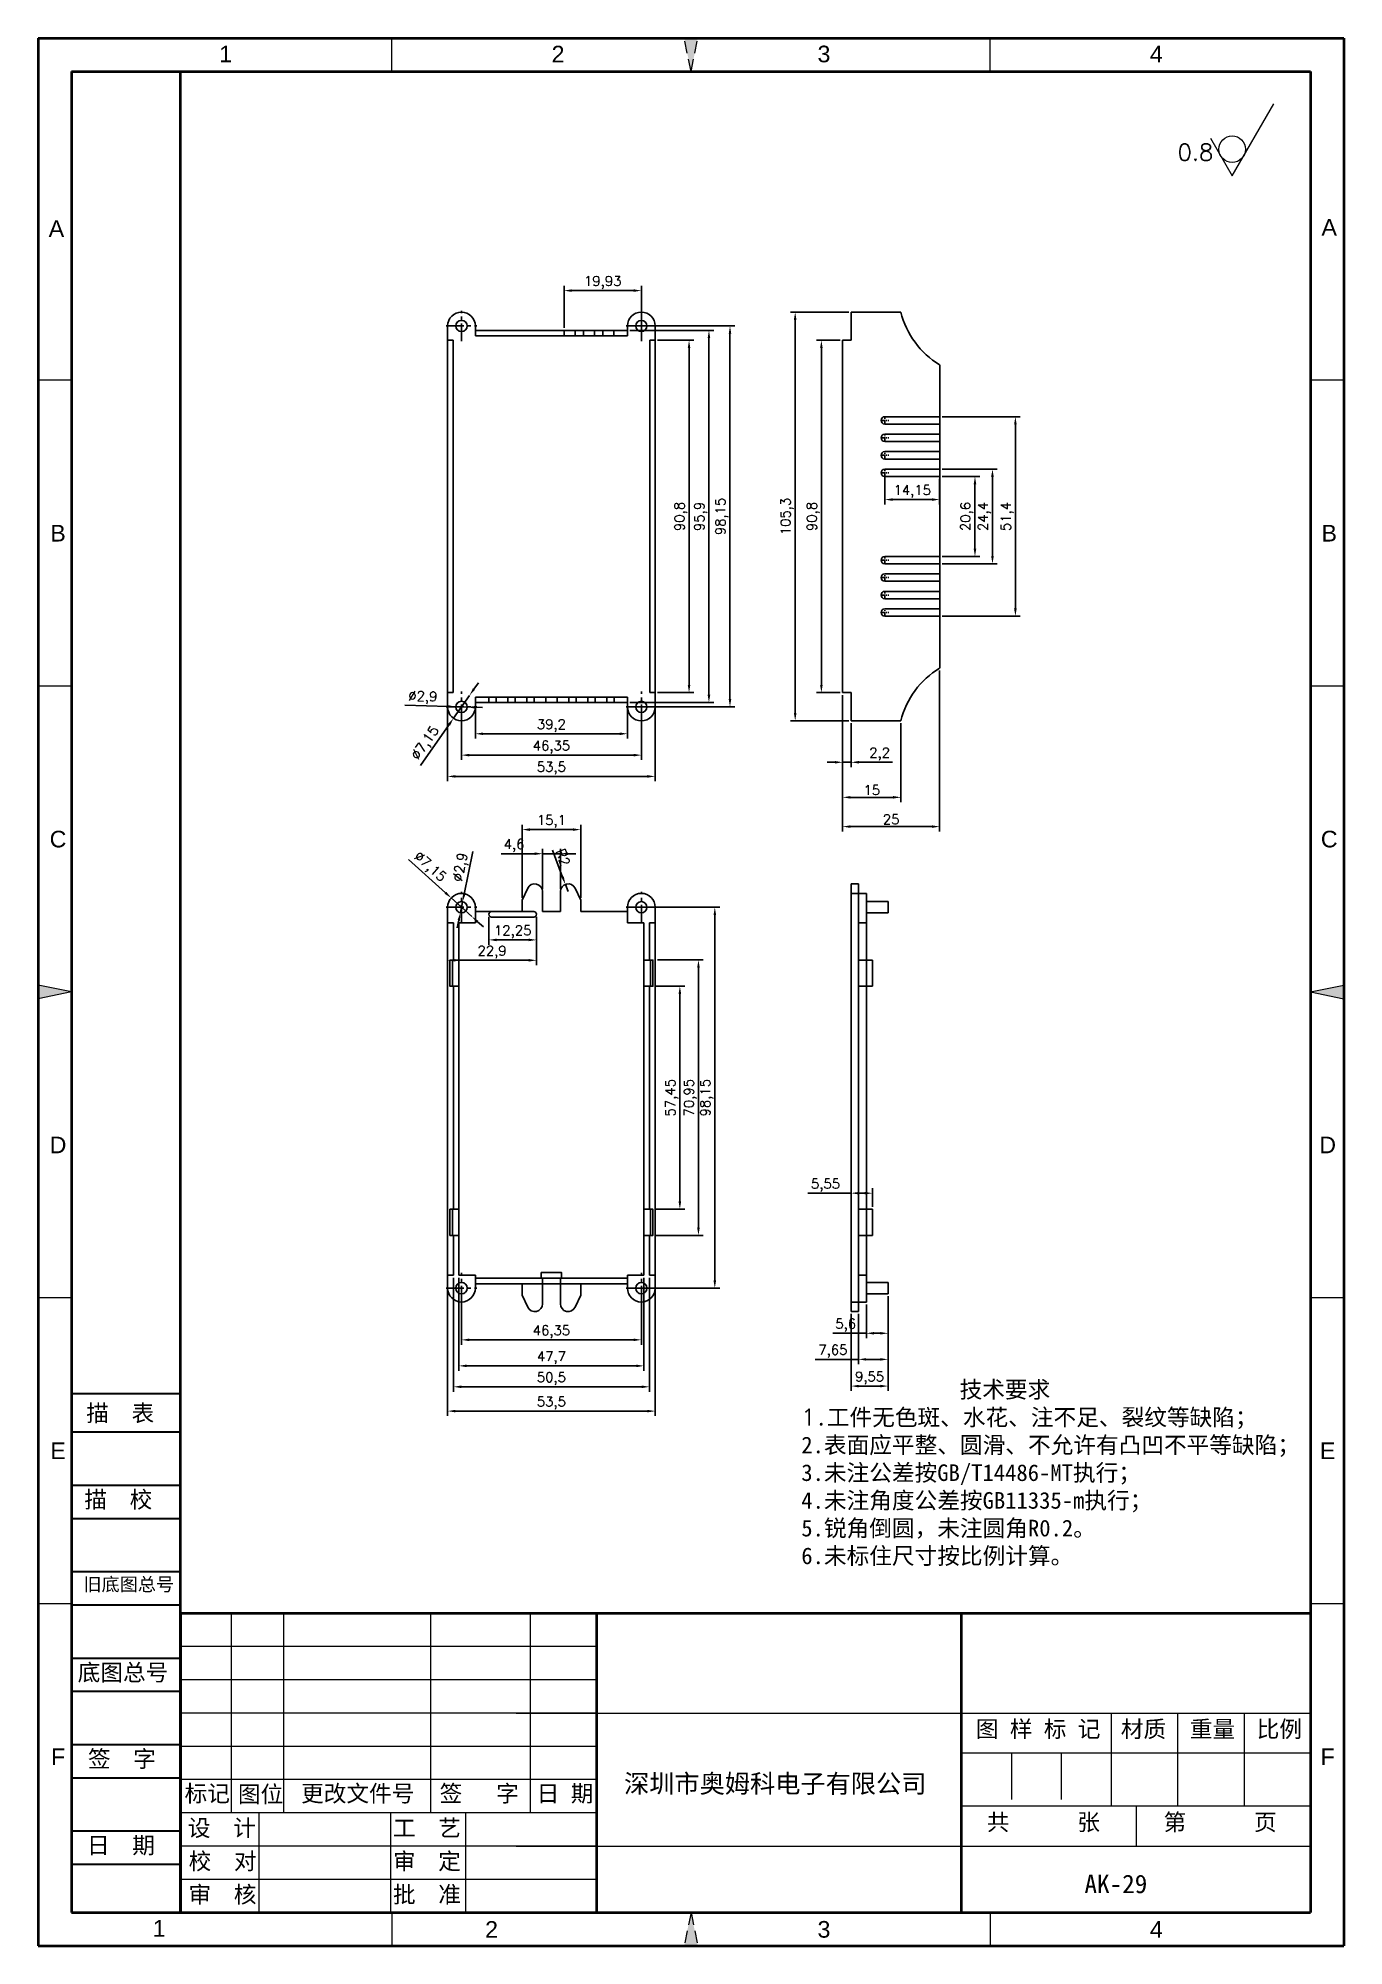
# Model space of a CAD drawing. Header units: millimetres. Extents: x 33253 to 33590, y -471 to 20.
import ezdxf
from ezdxf.enums import TextEntityAlignment as Align

# ---------------------------------------------------------------- set-up
doc = ezdxf.new("R2010")
doc.units = ezdxf.units.MM
for name, pattern in [('ACAD_ISO10W100', [18, 12, -3, 0, -3]), ('CENTER', [50.8, 31.75, -6.35, 6.35, -6.35]), ('HIDDEN2', [4.7625, 3.175, -1.5875])]:
    doc.linetypes.add(name, pattern=pattern)
for name, color, linetype, lineweight in [('dim', 82, 'Continuous', 9), ('图层1', 7, 'ACAD_ISO10W100', 15), ('图层2', 7, 'Continuous', 30), ('图层3', 7, 'Continuous', 15), ('图层4', 7, 'Continuous', 40), ('图层5', 7, 'HIDDEN2', 15), ('细实线', 3, 'Continuous', 18)]:
    doc.layers.add(name, color=color, linetype=linetype, lineweight=lineweight)
doc.layers.add('尺寸线', color=7, linetype='Continuous')
doc.styles.get("Standard").update_dxf_attribs({"font": 'txt', "bigfont": 'gbcbig.shx'})
doc.styles.add('样式 3', font='arial.ttf', dxfattribs={"height": 3.8})
doc.dimstyles.new('ISO-25', dxfattribs={"dimtxt": 2.5, "dimasz": 2.5, "dimexe": 1.25, "dimexo": 0.625, "dimtad": 1, "dimtxsty": 'Standard', "dimcen": 2.5, "dimadec": 0, "dimazin": 0, "dimtfac": 1, "dimtmove": 0, "dimatfit": 3, "dimfxl": 0, "dimarcsym": 0})

msp = doc.modelspace()

# ---------------------------------------------------------------- texts
at = {"layer": '图层1', "color": 0, "style": '样式 3'}
for s, p in [('B', (33258.57, -107.294)), ('B', (33586.144, -107.294)), ('C', (33258.57, -186.102)), ('C', (33586.144, -186.102)), ('D', (33258.57, -264.909)), ('D', (33585.743, -264.909)), ('E', (33258.57, -343.717)), ('E', (33585.743, -343.717)), ('F', (33258.57, -422.524)), ('F', (33585.743, -422.524))]:
    msp.add_text(s, height=4.283, dxfattribs=at).set_placement(p, align=Align.MIDDLE)
at = {"layer": '图层1', "color": 0, "attachment_point": 1}
for s, insert, char_height, width in [('{\\fSimSun|b0|i0|c134|p2;图 样 标 记}', (33495.088, -413.247), 4.28302, 53.13738), ('{\\fSimSun|b0|i0|c134|p2;材质 }', (33532.444, -413.265), 4.28302, 35.72091), ('{\\fSimSun|b0|i0|c134|p2;深圳市奥姆科电子有限公司}', (33404.441, -427.085), 4.75891, 89.92113), ('{\\fSimSun|b0|i0|c134|p2;标记}', (33291.178, -429.856), 4.28302, 11.99246), ('{\\fSimSun|b0|i0|c134|p2;图位}', (33304.933, -430.029), 4.28302, 11.99246), ('{\\fSimSun|b0|i0|c134|p2;更改文件号}', (33321.194, -429.856), 4.28302, 35.72091), ('{\\fSimSun|b0|i0|c134|p2;审  核}', (33292.186, -455.878), 4.28302, 34.73239), ('{\\fSimSun|b0|i0|c134|p2;批  准}', (33344.879, -455.878), 4.28302, 35.72091), ('{\\fSimSun|b0|i0|c134|p2;AK-29}', (33523.082, -452.929), 4.75891, 59.04154)]:
    msp.add_mtext(s, dxfattribs=dict(at, insert=insert, char_height=char_height, width=width))
at = {"layer": '图层2', "color": 0, "attachment_point": 1}
for s, insert, char_height, width in [('{\\fSimSun|b0|i0|c134|p2;描\\fSimSun|b0|i0|c0|p2;  \\fSimSun|b0|i0|c134|p2;表}', (33265.839, -331.86), 4.28297, 47.9936), ('{\\fSimSun|b0|i0|c134|p2;描\\fSimSun|b0|i0|c0|p2;  \\fSimSun|b0|i0|c134|p2;校}', (33265.351, -354.131), 4.28297, 47.9936), ('{\\fSimSun|b0|i0|c134|p2;旧底图总号}', (33265.11, -376.403), 3.42642, 47.9936), ('{\\fSimSun|b0|i0|c134|p2;底图总号}', (33263.624, -398.674), 4.28297, 47.9936), ('{\\fSimSun|b0|i0|c134|p2;重量 }', (33550.227, -413.265), 4.28302, 35.72091), ('{\\fSimSun|b0|i0|c134|p2;比例 }', (33567.459, -413.265), 4.28302, 35.72091), ('{\\fSimSun|b0|i0|c134|p2;签\\fSimSun|b0|i0|c0|p2;  \\fSimSun|b0|i0|c134|p2;字}', (33266.277, -420.946), 4.28297, 47.9936), ('{\\fSimSun|b0|i0|c134|p2;签   字}', (33356.91, -429.856), 4.28302, 35.72091), ('{\\fSimSun|b0|i0|c134|p2;日 期}', (33381.929, -429.856), 4.28302, 35.72091), ('{\\fSimSun|b0|i0|c134|p2;共      张}', (33497.911, -437.232), 4.28302, 47.38766), ('{\\fSimSun|b0|i0|c134|p2;第      页}', (33543.453, -437.232), 4.28302, 43.98508), ('{\\fSimSun|b0|i0|c134|p2;设  计}', (33292.02, -438.745), 4.28302, 33.20026), ('{\\fSimSun|b0|i0|c134|p2;工  艺}', (33344.879, -438.745), 4.28302, 35.72091), ('{\\fSimSun|b0|i0|c134|p2;日\\fSimSun|b0|i0|c0|p2;  \\fSimSun|b0|i0|c134|p2;期}', (33266.033, -443.217), 4.28297, 47.9936), ('{\\fSimSun|b0|i0|c134|p2;校  对}', (33292.227, -447.312), 4.28302, 31.05498), ('{\\fSimSun|b0|i0|c134|p2;审  定}', (33344.879, -447.312), 4.28302, 35.72091)]:
    msp.add_mtext(s, dxfattribs=dict(at, insert=insert, char_height=char_height, width=width))
at = {"layer": '图层3', "color": 0, "insert": (33450.105, -325.789), "char_height": 4.28302, "width": 202.86245, "attachment_point": 1}
msp.add_mtext('{\\fSimSun|b0|i0|c134|p54;              技术要求\\P}1{\\fSimSun|b0|i0|c134|p54;.工件无色斑、水花、注不足、裂纹等缺陷；\\P2.表面应平整、圆滑、不允许有凸凹不平等缺陷；\\P3.未注公差按GB/T14486-MT执行；\\P4.未注角度公差按GB11335-m执行；\\P5.锐角倒圆，未注圆角R0.2。}\\P{\\fSimSun|b0|i0|c134|p2;6.未标住尺寸按比例计算。}', dxfattribs=at)
at = {"layer": '图层5', "color": 0, "style": '样式 3'}
for s, p in [('1', (33301.757, 16.179)), ('2', (33387.417, 16.179)), ('3', (33455.946, 16.179)), ('4', (33541.606, 16.179)), ('A', (33258.154, -28.799)), ('A', (33586.144, -28.486)), ('1', (33284.625, -466.758)), ('2', (33370.285, -467.014)), ('3', (33455.946, -467.014)), ('4', (33541.606, -467.014))]:
    msp.add_text(s, height=4.283, dxfattribs=at).set_placement(p, align=Align.MIDDLE)
at = {"layer": '细实线', "color": 0, "insert": (33547.069, -6.988), "char_height": 4.283, "width": 15.99044, "attachment_point": 1}
msp.add_mtext('0.8', dxfattribs=at)

# ---------------------------------------------------------------- blocks, each defined once
blk = doc.blocks.new('*D2531')
at = {"layer": 'Defpoints', "color": 0, "transparency": 16777216}
for p in [(33362.54, -301.81), (33408.89, -301.81), (33362.54, -315.13)]:
    blk.add_point(p, dxfattribs=at)
at = {"layer": 'dim', "color": 0, "lineweight": -2, "transparency": 16777216}
for p, q in [((33362.54, -302.44), (33362.54, -316.38)), ((33408.89, -302.44), (33408.89, -316.38)), ((33406.89, -315.13), (33364.54, -315.13))]:
    blk.add_line(p, q, dxfattribs=at)
at = {"layer": 'dim', "color": 0, "transparency": 16777216}
for points in [[(33364.54, -314.8), (33364.54, -315.46), (33362.54, -315.13)], [(33406.89, -314.8), (33406.89, -315.46), (33408.89, -315.13)]]:
    blk.add_solid(points, dxfattribs=at)
at = {"layer": 'dim', "color": 0, "transparency": 16777216, "insert": (33385.71, -313.05), "char_height": 2.5, "attachment_point": 5}
blk.add_mtext('46,35', dxfattribs=at)
blk = doc.blocks.new('*D2532')
at = {"layer": 'Defpoints', "color": 0, "transparency": 16777216}
for p in [(33361.86, -298.49), (33409.56, -298.49), (33409.56, -321.83)]:
    blk.add_point(p, dxfattribs=at)
at = {"layer": 'dim', "color": 0, "lineweight": -2, "transparency": 16777216}
for p, q in [((33361.86, -299.11), (33361.86, -323.08)), ((33409.56, -299.11), (33409.56, -323.08)), ((33363.86, -321.83), (33407.56, -321.83))]:
    blk.add_line(p, q, dxfattribs=at)
at = {"layer": 'dim', "color": 0, "transparency": 16777216}
for points in [[(33363.86, -321.5), (33363.86, -322.17), (33361.86, -321.83)], [(33407.56, -321.5), (33407.56, -322.17), (33409.56, -321.83)]]:
    blk.add_solid(points, dxfattribs=at)
at = {"layer": 'dim', "color": 0, "transparency": 16777216, "insert": (33385.71, -319.75), "char_height": 2.5, "attachment_point": 5}
blk.add_mtext('47,7', dxfattribs=at)
blk = doc.blocks.new('*D2533')
at = {"layer": 'Defpoints', "color": 0, "transparency": 16777216}
for p in [(33360.46, -298.49), (33410.96, -298.49), (33410.96, -327.23)]:
    blk.add_point(p, dxfattribs=at)
at = {"layer": 'dim', "color": 0, "lineweight": -2, "transparency": 16777216}
for p, q in [((33360.46, -299.11), (33360.46, -328.48)), ((33410.96, -299.11), (33410.96, -328.48)), ((33362.46, -327.23), (33408.96, -327.23))]:
    blk.add_line(p, q, dxfattribs=at)
at = {"layer": 'dim', "color": 0, "transparency": 16777216}
for points in [[(33362.46, -326.89), (33362.46, -327.56), (33360.46, -327.23)], [(33408.96, -326.89), (33408.96, -327.56), (33410.96, -327.23)]]:
    blk.add_solid(points, dxfattribs=at)
at = {"layer": 'dim', "color": 0, "transparency": 16777216, "insert": (33385.71, -325.14), "char_height": 2.5, "attachment_point": 5}
blk.add_mtext('50,5', dxfattribs=at)
blk = doc.blocks.new('*D2534')
at = {"layer": 'Defpoints', "color": 0, "transparency": 16777216}
for p in [(33358.96, -298.49), (33412.46, -298.49), (33412.46, -333.49)]:
    blk.add_point(p, dxfattribs=at)
at = {"layer": 'dim', "color": 0, "lineweight": -2, "transparency": 16777216}
for p, q in [((33358.96, -299.11), (33358.96, -334.74)), ((33412.46, -299.11), (33412.46, -334.74)), ((33360.96, -333.49), (33410.46, -333.49))]:
    blk.add_line(p, q, dxfattribs=at)
at = {"layer": 'dim', "color": 0, "transparency": 16777216}
for points in [[(33360.96, -333.16), (33360.96, -333.82), (33358.96, -333.49)], [(33410.46, -333.16), (33410.46, -333.82), (33412.46, -333.49)]]:
    blk.add_solid(points, dxfattribs=at)
at = {"layer": 'dim', "color": 0, "transparency": 16777216, "insert": (33385.71, -331.41), "char_height": 2.5, "attachment_point": 5}
blk.add_mtext('53,5', dxfattribs=at)
blk = doc.blocks.new('*D2535')
at = {"layer": 'Defpoints', "color": 0, "transparency": 16777216}
for p in [(33408.89, -203.66), (33427.82, -203.66), (33408.89, -301.81)]:
    blk.add_point(p, dxfattribs=at)
at = {"layer": 'dim', "color": 0, "lineweight": -2, "transparency": 16777216}
for p, q in [((33409.51, -203.66), (33429.07, -203.66)), ((33427.82, -299.81), (33427.82, -205.66)), ((33409.51, -301.81), (33429.07, -301.81))]:
    blk.add_line(p, q, dxfattribs=at)
at = {"layer": 'dim', "color": 0, "transparency": 16777216}
for points in [[(33427.49, -205.66), (33428.15, -205.66), (33427.82, -203.66)], [(33427.49, -299.81), (33428.15, -299.81), (33427.82, -301.81)]]:
    blk.add_solid(points, dxfattribs=at)
at = {"layer": 'dim', "color": 0, "transparency": 16777216, "insert": (33425.74, -252.74), "char_height": 2.5, "attachment_point": 5, "rotation": 90}
blk.add_mtext('98,15', dxfattribs=at)
blk = doc.blocks.new('*D2536')
at = {"layer": 'Defpoints', "color": 0, "transparency": 16777216}
for p in [(33411.86, -224.01), (33418.81, -224.01), (33411.86, -281.46)]:
    blk.add_point(p, dxfattribs=at)
at = {"layer": 'dim', "color": 0, "lineweight": -2, "transparency": 16777216}
for p, q in [((33412.49, -224.01), (33420.06, -224.01)), ((33418.81, -279.46), (33418.81, -226.01)), ((33412.49, -281.46), (33420.06, -281.46))]:
    blk.add_line(p, q, dxfattribs=at)
at = {"layer": 'dim', "color": 0, "transparency": 16777216}
for points in [[(33418.48, -226.01), (33419.14, -226.01), (33418.81, -224.01)], [(33418.48, -279.46), (33419.14, -279.46), (33418.81, -281.46)]]:
    blk.add_solid(points, dxfattribs=at)
at = {"layer": 'dim', "color": 0, "transparency": 16777216, "insert": (33416.73, -252.74), "char_height": 2.5, "attachment_point": 5, "rotation": 90}
blk.add_mtext('57,45', dxfattribs=at)
blk = doc.blocks.new('*D2537')
at = {"layer": 'Defpoints', "color": 0, "transparency": 16777216}
for p in [(33412.46, -217.26), (33423.6, -217.26), (33411.86, -288.21)]:
    blk.add_point(p, dxfattribs=at)
at = {"layer": 'dim', "color": 0, "lineweight": -2, "transparency": 16777216}
for p, q in [((33413.09, -217.26), (33424.85, -217.26)), ((33423.6, -286.21), (33423.6, -219.26)), ((33412.49, -288.21), (33424.85, -288.21))]:
    blk.add_line(p, q, dxfattribs=at)
at = {"layer": 'dim', "color": 0, "transparency": 16777216}
for points in [[(33423.26, -219.26), (33423.93, -219.26), (33423.6, -217.26)], [(33423.26, -286.21), (33423.93, -286.21), (33423.6, -288.21)]]:
    blk.add_solid(points, dxfattribs=at)
at = {"layer": 'dim', "color": 0, "transparency": 16777216, "insert": (33421.51, -252.74), "char_height": 2.5, "attachment_point": 5, "rotation": 90}
blk.add_mtext('70,95', dxfattribs=at)
blk = doc.blocks.new('*D2538')
at = {"layer": 'Defpoints', "color": 0, "transparency": 16777216}
for p in [(33389.31, -197.77), (33390.01, -199.64)]:
    blk.add_point(p, dxfattribs=at)
at = {"layer": 'dim', "color": 0, "lineweight": -2, "transparency": 16777216}
for p, q in [((33385.97, -188.96), (33388.6, -195.89)), ((33390.01, -199.64), (33389.31, -197.77))]:
    blk.add_line(p, q, dxfattribs=at)
at = {"layer": 'dim', "color": 0, "transparency": 16777216}
blk.add_solid([(33388.91, -195.78), (33388.29, -196.01), (33389.31, -197.77)], dxfattribs=at)
at = {"layer": 'dim', "color": 0, "transparency": 16777216, "insert": (33388.68, -190.83), "char_height": 2.5, "attachment_point": 5, "rotation": 290.7274}
blk.add_mtext('R2', dxfattribs=at)
blk = doc.blocks.new('*D2539')
at = {"layer": 'Defpoints', "color": 0, "transparency": 16777216}
for p in [(33383.41, -189.88), (33383.41, -199.64), (33388.01, -199.64)]:
    blk.add_point(p, dxfattribs=at)
at = {"layer": 'dim', "color": 0, "lineweight": -2, "transparency": 16777216}
for p, q in [((33381.41, -189.88), (33372.75, -189.88)), ((33383.41, -199.01), (33383.41, -188.63)), ((33388.01, -189.88), (33383.41, -189.88)), ((33388.01, -199.01), (33388.01, -188.63)), ((33390.01, -189.88), (33392.01, -189.88))]:
    blk.add_line(p, q, dxfattribs=at)
at = {"layer": 'dim', "color": 0, "transparency": 16777216}
for points in [[(33381.41, -189.54), (33381.41, -190.21), (33383.41, -189.88)], [(33390.01, -189.54), (33390.01, -190.21), (33388.01, -189.88)]]:
    blk.add_solid(points, dxfattribs=at)
at = {"layer": 'dim', "color": 0, "transparency": 16777216, "insert": (33376.08, -187.79), "char_height": 2.5, "attachment_point": 5}
blk.add_mtext('4,6', dxfattribs=at)
blk = doc.blocks.new('*D2540')
at = {"layer": 'Defpoints', "color": 0, "transparency": 16777216}
for p in [(33393.26, -183.66), (33378.16, -201.89), (33393.26, -201.89)]:
    blk.add_point(p, dxfattribs=at)
at = {"layer": 'dim', "color": 0, "lineweight": -2, "transparency": 16777216}
for p, q in [((33378.16, -201.26), (33378.16, -182.41)), ((33380.16, -183.66), (33391.26, -183.66)), ((33393.26, -201.26), (33393.26, -182.41))]:
    blk.add_line(p, q, dxfattribs=at)
at = {"layer": 'dim', "color": 0, "transparency": 16777216}
for points in [[(33380.16, -183.33), (33380.16, -184), (33378.16, -183.66)], [(33391.26, -183.33), (33391.26, -184), (33393.26, -183.66)]]:
    blk.add_solid(points, dxfattribs=at)
at = {"layer": 'dim', "color": 0, "transparency": 16777216, "insert": (33385.71, -181.58), "char_height": 2.5, "attachment_point": 5}
blk.add_mtext('15,1', dxfattribs=at)
blk = doc.blocks.new('*D2541')
at = {"layer": 'Defpoints', "color": 0, "transparency": 16777216}
for p in [(33359.88, -201.27), (33365.19, -206.05)]:
    blk.add_point(p, dxfattribs=at)
at = {"layer": 'dim', "color": 0, "lineweight": -2, "transparency": 16777216}
for p, q in [((33348.86, -191.34), (33358.4, -199.93)), ((33365.19, -206.05), (33359.88, -201.27)), ((33366.68, -207.39), (33368.17, -208.73))]:
    blk.add_line(p, q, dxfattribs=at)
at = {"layer": 'dim', "color": 0, "transparency": 16777216}
for points in [[(33358.62, -199.68), (33358.17, -200.18), (33359.88, -201.27)], [(33366.9, -207.15), (33366.46, -207.64), (33365.19, -206.05)]]:
    blk.add_solid(points, dxfattribs=at)
at = {"layer": 'dim', "color": 0, "transparency": 16777216, "insert": (33354.28, -193.42), "char_height": 2.5, "attachment_point": 5, "rotation": 317.9744}
blk.add_mtext('∅7,15', dxfattribs=at)
blk = doc.blocks.new('*D2542')
at = {"layer": 'Defpoints', "color": 0, "transparency": 16777216}
for p in [(33362.25, -205.08), (33362.83, -202.24)]:
    blk.add_point(p, dxfattribs=at)
at = {"layer": 'dim', "color": 0, "lineweight": -2, "transparency": 16777216}
for p, q in [((33365.47, -189.34), (33363.23, -200.28)), ((33362.25, -205.08), (33362.83, -202.24)), ((33361.85, -207.04), (33361.44, -209))]:
    blk.add_line(p, q, dxfattribs=at)
at = {"layer": 'dim', "color": 0, "transparency": 16777216}
for points in [[(33362.9, -200.21), (33363.56, -200.35), (33362.83, -202.24)], [(33361.52, -206.97), (33362.17, -207.11), (33362.25, -205.08)]]:
    blk.add_solid(points, dxfattribs=at)
at = {"layer": 'dim', "color": 0, "transparency": 16777216, "insert": (33362.51, -193.41), "char_height": 2.5, "attachment_point": 5, "rotation": 78.4184}
blk.add_mtext('∅2,9', dxfattribs=at)
blk = doc.blocks.new('*D2543')
at = {"layer": 'Defpoints', "color": 0, "transparency": 16777216}
for p in [(33369.61, -205.49), (33381.86, -205.49), (33369.61, -212.08)]:
    blk.add_point(p, dxfattribs=at)
at = {"layer": 'dim', "color": 0, "lineweight": -2, "transparency": 16777216}
for p, q in [((33369.61, -206.11), (33369.61, -213.33)), ((33381.86, -206.11), (33381.86, -213.33)), ((33379.86, -212.08), (33371.61, -212.08))]:
    blk.add_line(p, q, dxfattribs=at)
at = {"layer": 'dim', "color": 0, "transparency": 16777216}
for points in [[(33371.61, -211.75), (33371.61, -212.42), (33369.61, -212.08)], [(33379.86, -211.75), (33379.86, -212.42), (33381.86, -212.08)]]:
    blk.add_solid(points, dxfattribs=at)
at = {"layer": 'dim', "color": 0, "transparency": 16777216, "insert": (33375.74, -210), "char_height": 2.5, "attachment_point": 5}
blk.add_mtext('12,25', dxfattribs=at)
blk = doc.blocks.new('*D2544')
at = {"layer": 'Defpoints', "color": 0, "transparency": 16777216}
for p in [(33358.96, -205.49), (33381.86, -205.49), (33358.96, -217.34)]:
    blk.add_point(p, dxfattribs=at)
at = {"layer": 'dim', "color": 0, "lineweight": -2, "transparency": 16777216}
for p, q in [((33358.96, -206.11), (33358.96, -218.59)), ((33381.86, -206.11), (33381.86, -218.59)), ((33379.86, -217.34), (33360.96, -217.34))]:
    blk.add_line(p, q, dxfattribs=at)
at = {"layer": 'dim', "color": 0, "transparency": 16777216}
for points in [[(33360.96, -217.01), (33360.96, -217.68), (33358.96, -217.34)], [(33379.86, -217.01), (33379.86, -217.68), (33381.86, -217.34)]]:
    blk.add_solid(points, dxfattribs=at)
at = {"layer": 'dim', "color": 0, "transparency": 16777216, "insert": (33370.41, -215.26), "char_height": 2.5, "attachment_point": 5}
blk.add_mtext('22,9', dxfattribs=at)
blk = doc.blocks.new('*D2545')
at = {"layer": 'Defpoints', "color": 0, "transparency": 16777216}
for p in [(33472.47, -303.26), (33466.87, -305.39), (33466.87, -313.44)]:
    blk.add_point(p, dxfattribs=at)
at = {"layer": 'dim', "color": 0, "lineweight": -2, "transparency": 16777216}
for p, q in [((33472.47, -303.89), (33472.47, -314.69)), ((33466.87, -306.01), (33466.87, -314.69)), ((33466.87, -313.44), (33458.21, -313.44)), ((33470.47, -313.44), (33468.87, -313.44))]:
    blk.add_line(p, q, dxfattribs=at)
at = {"layer": 'dim', "color": 0, "transparency": 16777216}
for points in [[(33468.87, -313.1), (33468.87, -313.77), (33466.87, -313.44)], [(33470.47, -313.1), (33470.47, -313.77), (33472.47, -313.44)]]:
    blk.add_solid(points, dxfattribs=at)
at = {"layer": 'dim', "color": 0, "transparency": 16777216, "insert": (33461.54, -311.35), "char_height": 2.5, "attachment_point": 5}
blk.add_mtext('5,6', dxfattribs=at)
blk = doc.blocks.new('*D2546')
at = {"layer": 'Defpoints', "color": 0, "transparency": 16777216}
for p in [(33472.47, -303.26), (33464.82, -307.84), (33464.82, -320.16)]:
    blk.add_point(p, dxfattribs=at)
at = {"layer": 'dim', "color": 0, "lineweight": -2, "transparency": 16777216}
for p, q in [((33472.47, -303.89), (33472.47, -321.41)), ((33464.82, -308.46), (33464.82, -321.41)), ((33464.82, -320.16), (33453.66, -320.16)), ((33470.47, -320.16), (33466.82, -320.16))]:
    blk.add_line(p, q, dxfattribs=at)
at = {"layer": 'dim', "color": 0, "transparency": 16777216}
for points in [[(33466.82, -319.83), (33466.82, -320.49), (33464.82, -320.16)], [(33470.47, -319.83), (33470.47, -320.49), (33472.47, -320.16)]]:
    blk.add_solid(points, dxfattribs=at)
at = {"layer": 'dim', "color": 0, "transparency": 16777216, "insert": (33458.24, -318.08), "char_height": 2.5, "attachment_point": 5}
blk.add_mtext('7,65', dxfattribs=at)
blk = doc.blocks.new('*D2547')
at = {"layer": 'Defpoints', "color": 0, "transparency": 16777216}
for p in [(33472.47, -303.26), (33462.92, -307.84), (33462.92, -327.04)]:
    blk.add_point(p, dxfattribs=at)
at = {"layer": 'dim', "color": 0, "lineweight": -2, "transparency": 16777216}
for p, q in [((33472.47, -303.89), (33472.47, -328.29)), ((33462.92, -308.46), (33462.92, -328.29)), ((33470.47, -327.04), (33464.92, -327.04))]:
    blk.add_line(p, q, dxfattribs=at)
at = {"layer": 'dim', "color": 0, "transparency": 16777216}
for points in [[(33464.92, -326.71), (33464.92, -327.38), (33462.92, -327.04)], [(33470.47, -326.71), (33470.47, -327.38), (33472.47, -327.04)]]:
    blk.add_solid(points, dxfattribs=at)
at = {"layer": 'dim', "color": 0, "transparency": 16777216, "insert": (33467.7, -324.96), "char_height": 2.5, "attachment_point": 5}
blk.add_mtext('9,55', dxfattribs=at)
blk = doc.blocks.new('*D2548')
at = {"layer": 'Defpoints', "color": 0, "transparency": 16777216}
for p in [(33462.92, -277.34), (33462.92, -281.46), (33468.47, -281.46)]:
    blk.add_point(p, dxfattribs=at)
at = {"layer": 'dim', "color": 0, "lineweight": -2, "transparency": 16777216}
for p, q in [((33462.92, -277.34), (33451.76, -277.34)), ((33462.92, -280.84), (33462.92, -276.09)), ((33466.47, -277.34), (33464.92, -277.34)), ((33468.47, -280.84), (33468.47, -276.09))]:
    blk.add_line(p, q, dxfattribs=at)
at = {"layer": 'dim', "color": 0, "transparency": 16777216}
for points in [[(33464.92, -277.01), (33464.92, -277.67), (33462.92, -277.34)], [(33466.47, -277.01), (33466.47, -277.67), (33468.47, -277.34)]]:
    blk.add_solid(points, dxfattribs=at)
at = {"layer": 'dim', "color": 0, "transparency": 16777216, "insert": (33456.34, -275.26), "char_height": 2.5, "attachment_point": 5}
blk.add_mtext('5,55', dxfattribs=at)
blk = doc.blocks.new('*D2549')
at = {"layer": 'Defpoints', "color": 0, "transparency": 16777216}
for p in [(33460.76, -148.38), (33462.96, -155.63), (33462.96, -166.32)]:
    blk.add_point(p, dxfattribs=at)
at = {"layer": 'dim', "color": 0, "lineweight": -2, "transparency": 16777216}
for p, q in [((33460.76, -149), (33460.76, -167.57)), ((33462.96, -156.25), (33462.96, -167.57)), ((33458.76, -166.32), (33456.76, -166.32)), ((33460.76, -166.32), (33462.96, -166.32)), ((33464.96, -166.32), (33473.63, -166.32))]:
    blk.add_line(p, q, dxfattribs=at)
at = {"layer": 'dim', "color": 0, "transparency": 16777216}
for points in [[(33458.76, -165.98), (33458.76, -166.65), (33460.76, -166.32)], [(33464.96, -165.98), (33464.96, -166.65), (33462.96, -166.32)]]:
    blk.add_solid(points, dxfattribs=at)
at = {"layer": 'dim', "color": 0, "transparency": 16777216, "insert": (33470.3, -164.23), "char_height": 2.5, "attachment_point": 5}
blk.add_mtext('2,2', dxfattribs=at)
blk = doc.blocks.new('*D2550')
at = {"layer": 'Defpoints', "color": 0, "transparency": 16777216}
for p in [(33460.76, -148.38), (33475.76, -155.63), (33475.76, -175.35)]:
    blk.add_point(p, dxfattribs=at)
at = {"layer": 'dim', "color": 0, "lineweight": -2, "transparency": 16777216}
for p, q in [((33460.76, -149), (33460.76, -176.6)), ((33475.76, -156.25), (33475.76, -176.6)), ((33462.76, -175.35), (33473.76, -175.35))]:
    blk.add_line(p, q, dxfattribs=at)
at = {"layer": 'dim', "color": 0, "transparency": 16777216}
for points in [[(33462.76, -175.01), (33462.76, -175.68), (33460.76, -175.35)], [(33473.76, -175.01), (33473.76, -175.68), (33475.76, -175.35)]]:
    blk.add_solid(points, dxfattribs=at)
at = {"layer": 'dim', "color": 0, "transparency": 16777216, "insert": (33468.26, -173.47), "char_height": 2.5, "attachment_point": 5}
blk.add_mtext('15', dxfattribs=at)
blk = doc.blocks.new('*D2551')
at = {"layer": 'Defpoints', "color": 0, "transparency": 16777216}
for p in [(33485.76, -142.05), (33460.76, -148.38), (33485.76, -182.9)]:
    blk.add_point(p, dxfattribs=at)
at = {"layer": 'dim', "color": 0, "lineweight": -2, "transparency": 16777216}
for p, q in [((33485.76, -142.68), (33485.76, -184.15)), ((33460.76, -149), (33460.76, -184.15)), ((33462.76, -182.9), (33483.76, -182.9))]:
    blk.add_line(p, q, dxfattribs=at)
at = {"layer": 'dim', "color": 0, "transparency": 16777216}
for points in [[(33462.76, -182.56), (33462.76, -183.23), (33460.76, -182.9)], [(33483.76, -182.56), (33483.76, -183.23), (33485.76, -182.9)]]:
    blk.add_solid(points, dxfattribs=at)
at = {"layer": 'dim', "color": 0, "transparency": 16777216, "insert": (33473.26, -181.02), "char_height": 2.5, "attachment_point": 5}
blk.add_mtext('25', dxfattribs=at)
blk = doc.blocks.new('*D2552')
at = {"layer": 'Defpoints', "color": 0, "transparency": 16777216}
for p in [(33455.28, -57.58), (33460.76, -57.58), (33460.76, -148.38)]:
    blk.add_point(p, dxfattribs=at)
at = {"layer": 'dim', "color": 0, "lineweight": -2, "transparency": 16777216}
for p, q in [((33460.14, -57.58), (33454.03, -57.58)), ((33455.28, -146.38), (33455.28, -59.58)), ((33460.14, -148.38), (33454.03, -148.38))]:
    blk.add_line(p, q, dxfattribs=at)
at = {"layer": 'dim', "color": 0, "transparency": 16777216}
for points in [[(33454.95, -59.58), (33455.62, -59.58), (33455.28, -57.58)], [(33454.95, -146.38), (33455.62, -146.38), (33455.28, -148.38)]]:
    blk.add_solid(points, dxfattribs=at)
at = {"layer": 'dim', "color": 0, "transparency": 16777216, "insert": (33453.2, -102.98), "char_height": 2.5, "attachment_point": 5, "rotation": 90}
blk.add_mtext('90,8', dxfattribs=at)
blk = doc.blocks.new('*D2553')
at = {"layer": 'Defpoints', "color": 0, "transparency": 16777216}
for p in [(33448.53, -50.33), (33462.96, -50.33), (33462.96, -155.63)]:
    blk.add_point(p, dxfattribs=at)
at = {"layer": 'dim', "color": 0, "lineweight": -2, "transparency": 16777216}
for p, q in [((33462.34, -50.33), (33447.28, -50.33)), ((33448.53, -153.63), (33448.53, -52.33)), ((33462.34, -155.63), (33447.28, -155.63))]:
    blk.add_line(p, q, dxfattribs=at)
at = {"layer": 'dim', "color": 0, "transparency": 16777216}
for points in [[(33448.19, -52.33), (33448.86, -52.33), (33448.53, -50.33)], [(33448.19, -153.63), (33448.86, -153.63), (33448.53, -155.63)]]:
    blk.add_solid(points, dxfattribs=at)
at = {"layer": 'dim', "color": 0, "transparency": 16777216, "insert": (33446.44, -102.98), "char_height": 2.5, "attachment_point": 5, "rotation": 90}
blk.add_mtext('105,3', dxfattribs=at)
blk = doc.blocks.new('*D2554')
at = {"layer": 'Defpoints', "color": 0, "transparency": 16777216}
for p in [(33485.76, -92.68), (33485.76, -113.28), (33494.86, -113.28)]:
    blk.add_point(p, dxfattribs=at)
at = {"layer": 'dim', "color": 0, "lineweight": -2, "transparency": 16777216}
for p, q in [((33486.39, -92.68), (33496.11, -92.68)), ((33494.86, -94.68), (33494.86, -111.28)), ((33486.39, -113.28), (33496.11, -113.28))]:
    blk.add_line(p, q, dxfattribs=at)
at = {"layer": 'dim', "color": 0, "transparency": 16777216}
for points in [[(33494.53, -94.68), (33495.19, -94.68), (33494.86, -92.68)], [(33494.53, -111.28), (33495.19, -111.28), (33494.86, -113.28)]]:
    blk.add_solid(points, dxfattribs=at)
at = {"layer": 'dim', "color": 0, "transparency": 16777216, "insert": (33492.78, -102.98), "char_height": 2.5, "attachment_point": 5, "rotation": 90}
blk.add_mtext('20,6', dxfattribs=at)
blk = doc.blocks.new('*D2555')
at = {"layer": 'Defpoints', "color": 0, "transparency": 16777216}
for p in [(33485.76, -90.78), (33499.37, -90.78), (33485.76, -115.18)]:
    blk.add_point(p, dxfattribs=at)
at = {"layer": 'dim', "color": 0, "lineweight": -2, "transparency": 16777216}
for p, q in [((33486.39, -90.78), (33500.62, -90.78)), ((33499.37, -113.18), (33499.37, -92.78)), ((33486.39, -115.18), (33500.62, -115.18))]:
    blk.add_line(p, q, dxfattribs=at)
at = {"layer": 'dim', "color": 0, "transparency": 16777216}
for points in [[(33499.03, -92.78), (33499.7, -92.78), (33499.37, -90.78)], [(33499.03, -113.18), (33499.7, -113.18), (33499.37, -115.18)]]:
    blk.add_solid(points, dxfattribs=at)
at = {"layer": 'dim', "color": 0, "transparency": 16777216, "insert": (33497.28, -102.98), "char_height": 2.5, "attachment_point": 5, "rotation": 90}
blk.add_mtext('24,4', dxfattribs=at)
blk = doc.blocks.new('*D2556')
at = {"layer": 'Defpoints', "color": 0, "transparency": 16777216}
for p in [(33485.76, -77.28), (33485.76, -128.68), (33505.28, -128.68)]:
    blk.add_point(p, dxfattribs=at)
at = {"layer": 'dim', "color": 0, "lineweight": -2, "transparency": 16777216}
for p, q in [((33486.39, -77.28), (33506.53, -77.28)), ((33505.28, -79.28), (33505.28, -126.68)), ((33486.39, -128.68), (33506.53, -128.68))]:
    blk.add_line(p, q, dxfattribs=at)
at = {"layer": 'dim', "color": 0, "transparency": 16777216}
for points in [[(33504.94, -79.28), (33505.61, -79.28), (33505.28, -77.28)], [(33504.94, -126.68), (33505.61, -126.68), (33505.28, -128.68)]]:
    blk.add_solid(points, dxfattribs=at)
at = {"layer": 'dim', "color": 0, "transparency": 16777216, "insert": (33503.19, -102.98), "char_height": 2.5, "attachment_point": 5, "rotation": 90}
blk.add_mtext('51,4', dxfattribs=at)
blk = doc.blocks.new('*D2557')
at = {"layer": 'Defpoints', "color": 0, "transparency": 16777216}
for p in [(33471.61, -91.73), (33485.76, -92.68), (33471.61, -98.63)]:
    blk.add_point(p, dxfattribs=at)
at = {"layer": 'dim', "color": 0, "lineweight": -2, "transparency": 16777216}
for p, q in [((33471.61, -92.35), (33471.61, -99.88)), ((33485.76, -93.3), (33485.76, -99.88)), ((33483.76, -98.63), (33473.61, -98.63))]:
    blk.add_line(p, q, dxfattribs=at)
at = {"layer": 'dim', "color": 0, "transparency": 16777216}
for points in [[(33473.61, -98.3), (33473.61, -98.97), (33471.61, -98.63)], [(33483.76, -98.3), (33483.76, -98.97), (33485.76, -98.63)]]:
    blk.add_solid(points, dxfattribs=at)
at = {"layer": 'dim', "color": 0, "transparency": 16777216, "insert": (33478.69, -96.55), "char_height": 2.5, "attachment_point": 5}
blk.add_mtext('14,15', dxfattribs=at)
blk = doc.blocks.new('*D2558')
at = {"layer": 'Defpoints', "color": 0, "transparency": 16777216}
for p in [(33362.54, -152.05), (33408.89, -152.05), (33362.54, -164.48)]:
    blk.add_point(p, dxfattribs=at)
at = {"layer": 'dim', "color": 0, "lineweight": -2, "transparency": 16777216}
for p, q in [((33362.54, -152.68), (33362.54, -165.73)), ((33408.89, -152.68), (33408.89, -165.73)), ((33406.89, -164.48), (33364.54, -164.48))]:
    blk.add_line(p, q, dxfattribs=at)
at = {"layer": 'dim', "color": 0, "transparency": 16777216}
for points in [[(33364.54, -164.14), (33364.54, -164.81), (33362.54, -164.48)], [(33406.89, -164.14), (33406.89, -164.81), (33408.89, -164.48)]]:
    blk.add_solid(points, dxfattribs=at)
at = {"layer": 'dim', "color": 0, "transparency": 16777216, "insert": (33385.71, -162.39), "char_height": 2.5, "attachment_point": 5}
blk.add_mtext('46,35', dxfattribs=at)
blk = doc.blocks.new('*D2559')
at = {"layer": 'Defpoints', "color": 0, "transparency": 16777216}
for p in [(33408.89, -53.9), (33431.73, -53.9), (33408.89, -152.05)]:
    blk.add_point(p, dxfattribs=at)
at = {"layer": 'dim', "color": 0, "lineweight": -2, "transparency": 16777216}
for p, q in [((33409.51, -53.9), (33432.98, -53.9)), ((33431.73, -150.05), (33431.73, -55.9)), ((33409.51, -152.05), (33432.98, -152.05))]:
    blk.add_line(p, q, dxfattribs=at)
at = {"layer": 'dim', "color": 0, "transparency": 16777216}
for points in [[(33431.4, -55.9), (33432.06, -55.9), (33431.73, -53.9)], [(33431.4, -150.05), (33432.06, -150.05), (33431.73, -152.05)]]:
    blk.add_solid(points, dxfattribs=at)
at = {"layer": 'dim', "color": 0, "transparency": 16777216, "insert": (33429.65, -102.98), "char_height": 2.5, "attachment_point": 5, "rotation": 90}
blk.add_mtext('98,15', dxfattribs=at)
blk = doc.blocks.new('*D2560')
at = {"layer": 'Defpoints', "color": 0, "transparency": 16777216}
for p in [(33412.46, -57.58), (33412.46, -148.38), (33421.18, -148.38)]:
    blk.add_point(p, dxfattribs=at)
at = {"layer": 'dim', "color": 0, "lineweight": -2, "transparency": 16777216}
for p, q in [((33413.09, -57.58), (33422.43, -57.58)), ((33421.18, -59.58), (33421.18, -146.38)), ((33413.09, -148.38), (33422.43, -148.38))]:
    blk.add_line(p, q, dxfattribs=at)
at = {"layer": 'dim', "color": 0, "transparency": 16777216}
for points in [[(33420.85, -59.58), (33421.51, -59.58), (33421.18, -57.58)], [(33420.85, -146.38), (33421.51, -146.38), (33421.18, -148.38)]]:
    blk.add_solid(points, dxfattribs=at)
at = {"layer": 'dim', "color": 0, "transparency": 16777216, "insert": (33419.1, -102.98), "char_height": 2.5, "attachment_point": 5, "rotation": 90}
blk.add_mtext('90,8', dxfattribs=at)
blk = doc.blocks.new('*D2561')
at = {"layer": 'Defpoints', "color": 0, "transparency": 16777216}
for p in [(33366.11, -150.93), (33405.31, -150.93), (33366.11, -158.97)]:
    blk.add_point(p, dxfattribs=at)
at = {"layer": 'dim', "color": 0, "lineweight": -2, "transparency": 16777216}
for p, q in [((33366.11, -151.55), (33366.11, -160.22)), ((33405.31, -151.55), (33405.31, -160.22)), ((33403.31, -158.97), (33368.11, -158.97))]:
    blk.add_line(p, q, dxfattribs=at)
at = {"layer": 'dim', "color": 0, "transparency": 16777216}
for points in [[(33368.11, -158.64), (33368.11, -159.31), (33366.11, -158.97)], [(33403.31, -158.64), (33403.31, -159.31), (33405.31, -158.97)]]:
    blk.add_solid(points, dxfattribs=at)
at = {"layer": 'dim', "color": 0, "transparency": 16777216, "insert": (33385.71, -156.89), "char_height": 2.5, "attachment_point": 5}
blk.add_mtext('39,2', dxfattribs=at)
blk = doc.blocks.new('*D2562')
at = {"layer": 'Defpoints', "color": 0, "transparency": 16777216}
for p in [(33364.59, -149.13), (33360.49, -154.98)]:
    blk.add_point(p, dxfattribs=at)
at = {"layer": 'dim', "color": 0, "lineweight": -2, "transparency": 16777216}
for p, q in [((33365.73, -147.49), (33366.88, -145.85)), ((33364.59, -149.13), (33360.49, -154.98)), ((33351.98, -167.14), (33359.34, -156.62))]:
    blk.add_line(p, q, dxfattribs=at)
at = {"layer": 'dim', "color": 0, "transparency": 16777216}
for points in [[(33365.46, -147.3), (33366.01, -147.68), (33364.59, -149.13)], [(33359.07, -156.43), (33359.61, -156.81), (33360.49, -154.98)]]:
    blk.add_solid(points, dxfattribs=at)
at = {"layer": 'dim', "color": 0, "transparency": 16777216, "insert": (33353.38, -161.5), "char_height": 2.5, "attachment_point": 5, "rotation": 55.0112}
blk.add_mtext('∅7,15', dxfattribs=at)
blk = doc.blocks.new('*D2563')
at = {"layer": 'Defpoints', "color": 0, "transparency": 16777216}
for p in [(33361.09, -152.01), (33363.99, -152.1)]:
    blk.add_point(p, dxfattribs=at)
at = {"layer": 'dim', "color": 0, "lineweight": -2, "transparency": 16777216}
for p, q in [((33347.93, -151.6), (33359.09, -151.95)), ((33363.99, -152.1), (33361.09, -152.01)), ((33365.99, -152.16), (33367.99, -152.22))]:
    blk.add_line(p, q, dxfattribs=at)
at = {"layer": 'dim', "color": 0, "transparency": 16777216}
for points in [[(33359.1, -151.61), (33359.08, -152.28), (33361.09, -152.01)], [(33366, -151.83), (33365.98, -152.49), (33363.99, -152.1)]]:
    blk.add_solid(points, dxfattribs=at)
at = {"layer": 'dim', "color": 0, "transparency": 16777216, "insert": (33352.57, -149.66), "char_height": 2.5, "attachment_point": 5, "rotation": 358.2222}
blk.add_mtext('∅2,9', dxfattribs=at)
blk = doc.blocks.new('*D2564')
at = {"layer": 'Defpoints', "color": 0, "transparency": 16777216}
for p in [(33388.96, -44.79), (33408.89, -53.9), (33388.96, -55.03)]:
    blk.add_point(p, dxfattribs=at)
at = {"layer": 'dim', "color": 0, "lineweight": -2, "transparency": 16777216}
for p, q in [((33388.96, -54.4), (33388.96, -43.54)), ((33408.89, -53.28), (33408.89, -43.54)), ((33406.89, -44.79), (33390.96, -44.79))]:
    blk.add_line(p, q, dxfattribs=at)
at = {"layer": 'dim', "color": 0, "transparency": 16777216}
for points in [[(33390.96, -44.45), (33390.96, -45.12), (33388.96, -44.79)], [(33406.89, -44.45), (33406.89, -45.12), (33408.89, -44.79)]]:
    blk.add_solid(points, dxfattribs=at)
at = {"layer": 'dim', "color": 0, "transparency": 16777216, "insert": (33398.93, -42.7), "char_height": 2.5, "attachment_point": 5}
blk.add_mtext('19,93', dxfattribs=at)
blk = doc.blocks.new('*D2565')
at = {"layer": 'Defpoints', "color": 0, "transparency": 16777216}
for p in [(33358.96, -148.38), (33412.46, -148.38), (33412.46, -169.96)]:
    blk.add_point(p, dxfattribs=at)
at = {"layer": 'dim', "color": 0, "lineweight": -2, "transparency": 16777216}
for p, q in [((33358.96, -149), (33358.96, -171.21)), ((33412.46, -149), (33412.46, -171.21)), ((33360.96, -169.96), (33410.46, -169.96))]:
    blk.add_line(p, q, dxfattribs=at)
at = {"layer": 'dim', "color": 0, "transparency": 16777216}
for points in [[(33360.96, -169.62), (33360.96, -170.29), (33358.96, -169.96)], [(33410.46, -169.62), (33410.46, -170.29), (33412.46, -169.96)]]:
    blk.add_solid(points, dxfattribs=at)
at = {"layer": 'dim', "color": 0, "transparency": 16777216, "insert": (33385.71, -167.87), "char_height": 2.5, "attachment_point": 5}
blk.add_mtext('53,5', dxfattribs=at)
blk = doc.blocks.new('*D2566')
at = {"layer": 'Defpoints', "color": 0, "transparency": 16777216}
for p in [(33405.31, -55.03), (33426.3, -55.03), (33405.31, -150.93)]:
    blk.add_point(p, dxfattribs=at)
at = {"layer": 'dim', "color": 0, "lineweight": -2, "transparency": 16777216}
for p, q in [((33405.94, -55.03), (33427.55, -55.03)), ((33426.3, -148.93), (33426.3, -57.03)), ((33405.94, -150.93), (33427.55, -150.93))]:
    blk.add_line(p, q, dxfattribs=at)
at = {"layer": 'dim', "color": 0, "transparency": 16777216}
for points in [[(33425.97, -57.03), (33426.64, -57.03), (33426.3, -55.03)], [(33425.97, -148.93), (33426.64, -148.93), (33426.3, -150.93)]]:
    blk.add_solid(points, dxfattribs=at)
at = {"layer": 'dim', "color": 0, "transparency": 16777216, "insert": (33424.22, -102.98), "char_height": 2.5, "attachment_point": 5, "rotation": 90}
blk.add_mtext('95,9', dxfattribs=at)

# ---------------------------------------------------------------- dimensions: what is measured, and where the dimension line sits
at = {"layer": 'dim'}
for base, p1, p2, picture, middle in [((33388.963099598, -44.787912539), (33408.888099598, -53.903932972), (33388.963099598, -55.028932972), '*D2564', (33398.925599598, -42.704579206)), ((33471.612, -98.635), (33485.762, -92.679), (33471.612, -91.729), '*D2557', (33478.687, -96.551)), ((33485.762, -182.896), (33460.762, -148.379), (33485.762, -142.054), '*D2551', (33473.262, -181.021)), ((33412.463, -169.956), (33358.963, -148.379), (33412.463, -148.379), '*D2565', (33385.713, -167.873)), ((33362.538, -164.478), (33408.888, -152.054), (33362.538, -152.054), '*D2558', (33385.713, -162.395)), ((33366.113, -158.974), (33405.313, -150.929), (33366.113, -150.929), '*D2561', (33385.713, -156.89)), ((33462.962, -166.315), (33460.762, -148.379), (33462.962, -155.629), '*D2549', (33470.295, -164.232)), ((33475.762, -175.346), (33460.762, -148.379), (33475.762, -155.629), '*D2550', (33468.262, -173.471)), ((33393.263, -183.664), (33378.163, -201.886), (33393.263, -201.886), '*D2540', (33385.713, -181.581)), ((33383.413, -189.877), (33388.013, -199.636), (33383.413, -199.636), '*D2539', (33376.08, -187.794)), ((33358.963, -217.342), (33381.863, -205.486), (33358.963, -205.486), '*D2544', (33370.413, -215.259)), ((33369.613, -212.083), (33381.863, -205.486), (33369.613, -205.486), '*D2543', (33375.738, -209.999)), ((33462.923, -277.341), (33468.473, -281.461), (33462.923, -281.461), '*D2548', (33456.34, -275.258)), ((33412.463, -333.49), (33358.963, -298.486), (33412.463, -298.486), '*D2534', (33385.713, -331.407)), ((33410.963, -327.226), (33360.463, -298.486), (33410.963, -298.486), '*D2533', (33385.713, -325.143)), ((33409.563, -321.832), (33361.863, -298.486), (33409.563, -298.486), '*D2532', (33385.713, -319.749)), ((33362.538, -315.13), (33408.888, -301.811), (33362.538, -301.811), '*D2531', (33385.713, -313.047)), ((33464.823, -320.161), (33472.473, -303.261), (33464.823, -307.836), '*D2546', (33458.24, -318.078)), ((33466.873, -313.436), (33472.473, -303.261), (33466.873, -305.386), '*D2545', (33461.54, -311.353)), ((33462.923, -327.044), (33472.473, -303.261), (33462.923, -307.836), '*D2547', (33467.698, -324.961))]:
    dim = msp.add_linear_dim(base=base, p1=p1, p2=p2, dimstyle='ISO-25', override={"dimasz": 2}, dxfattribs=at)
    dim.commit()
    dim.dimension.update_dxf_attribs({"geometry": picture, "text_midpoint": middle})
for base, p1, p2, picture, middle in [((33431.728, -53.904), (33408.888, -152.054), (33408.888, -53.904), '*D2559', (33429.645, -102.979)), ((33448.526, -50.329), (33462.962, -155.629), (33462.962, -50.329), '*D2553', (33446.442, -102.979)), ((33426.303, -55.029), (33405.313, -150.929), (33405.313, -55.029), '*D2566', (33424.22, -102.979)), ((33421.181, -148.379), (33412.463, -57.579), (33412.463, -148.379), '*D2560', (33419.098, -102.979)), ((33455.283, -57.579), (33460.762, -148.379), (33460.762, -57.579), '*D2552', (33453.2, -102.979)), ((33505.276, -128.679), (33485.762, -77.279), (33485.762, -128.679), '*D2556', (33503.193, -102.979)), ((33499.367, -90.779), (33485.762, -115.179), (33485.762, -90.779), '*D2555', (33497.283, -102.979)), ((33494.86, -113.279), (33485.762, -92.679), (33485.762, -113.279), '*D2554', (33492.777, -102.979)), ((33427.819, -203.661), (33408.888, -301.811), (33408.888, -203.661), '*D2535', (33425.736, -252.736)), ((33423.597, -217.261), (33411.863, -288.211), (33412.463, -217.261), '*D2537', (33421.513, -252.736)), ((33418.81, -224.011), (33411.863, -281.461), (33411.863, -224.011), '*D2536', (33416.726, -252.736))]:
    dim = msp.add_linear_dim(base=base, p1=p1, p2=p2, angle=90, dimstyle='ISO-25', override={"dimasz": 2}, dxfattribs=at)
    dim.commit()
    dim.dimension.update_dxf_attribs({"geometry": picture, "text_midpoint": middle})
for p1, p2, picture, middle in [((33364.588, -149.125), (33360.488, -154.983), '*D2562', (33353.382, -161.503)), ((33363.987, -152.099), (33361.089, -152.009), '*D2563', (33352.574, -149.66)), ((33365.194, -206.054), (33359.882, -201.267), '*D2541', (33354.282, -193.416)), ((33362.247, -205.081), (33362.829, -202.24), '*D2542', (33362.512, -193.414))]:
    dim = msp.add_diameter_dim_2p(p1=p1, p2=p2, dimstyle='ISO-25', override={"dimasz": 2}, dxfattribs=at)
    dim.commit()
    dim.dimension.update_dxf_attribs({"geometry": picture, "text_midpoint": middle})
dim = msp.add_radius_dim(center=(33390.013, -199.636), mpoint=(33389.305, -197.765), dimstyle='ISO-25', override={"dimasz": 2}, dxfattribs=at)
dim.commit()
dim.dimension.update_dxf_attribs({"geometry": '*D2538', "text_midpoint": (33388.685, -190.828)})

# ---------------------------------------------------------------- hatches: boundary and pattern name
at = {"layer": '图层1'}
for points in [[(33262.011, -225.505), (33253.445, -223.742), (33253.445, -227.268)], [(33581.353, -225.505), (33589.919, -223.742), (33589.919, -227.268)]]:
    msp.add_hatch(color=0, dxfattribs=at).paths.add_polyline_path(points)
at = {"layer": '图层5'}
for points in [[(33421.682, 11.688), (33419.919, 20.254), (33423.445, 20.254)], [(33421.682, -462.699), (33419.919, -471.265), (33423.445, -471.265)]]:
    msp.add_hatch(color=0, dxfattribs=at).paths.add_polyline_path(points)

# ---------------------------------------------------------------- linework, layer by layer
at = {"color": 1, "linetype": 'CENTER', "ltscale": 0.143}
for p, q in [((33358.606, -53.904), (33366.471, -53.904)), ((33362.538, -57.836), (33362.538, -49.971)), ((33404.956, -53.904), (33412.821, -53.904)), ((33408.888, -57.836), (33408.888, -49.971)), ((33358.606, -152.054), (33366.471, -152.054)), ((33362.538, -155.986), (33362.538, -148.121)), ((33404.956, -152.054), (33412.821, -152.054)), ((33408.888, -155.986), (33408.888, -148.121)), ((33362.538, -207.593), (33362.538, -199.728)), ((33408.888, -207.593), (33408.888, -199.728)), ((33358.606, -203.661), (33366.471, -203.661)), ((33404.956, -203.661), (33412.821, -203.661)), ((33362.538, -305.743), (33362.538, -297.878)), ((33408.888, -305.743), (33408.888, -297.878)), ((33358.606, -301.811), (33366.471, -301.811)), ((33404.956, -301.811), (33412.821, -301.811))]:
    msp.add_line(p, q, dxfattribs=at)
for p, q in [((33462.962, -57.579), (33462.962, -50.329)), ((33462.962, -50.329), (33475.762, -50.329)), ((33360.363, -57.579), (33358.963, -57.579)), ((33393.263, -55.029), (33378.163, -55.029)), ((33388.963, -56.429), (33388.963, -55.029)), ((33391.813, -56.429), (33391.813, -55.029)), ((33393.963, -56.429), (33393.963, -55.029)), ((33396.813, -56.429), (33396.813, -55.029)), ((33398.963, -56.429), (33398.963, -55.029)), ((33401.813, -56.429), (33401.813, -55.029)), ((33411.063, -57.579), (33412.463, -57.579)), ((33460.762, -148.379), (33460.762, -57.579)), ((33460.762, -57.579), (33462.962, -57.579)), ((33485.762, -63.904), (33485.762, -142.054)), ((33471.612, -77.279), (33485.762, -77.279)), ((33471.612, -79.179), (33485.762, -79.179)), ((33471.612, -81.779), (33485.762, -81.779)), ((33471.612, -83.679), (33485.762, -83.679)), ((33471.612, -86.279), (33485.762, -86.279)), ((33471.612, -88.179), (33485.762, -88.179)), ((33471.612, -90.779), (33485.762, -90.779)), ((33471.612, -92.679), (33485.762, -92.679)), ((33471.612, -113.279), (33485.762, -113.279)), ((33471.612, -115.179), (33485.762, -115.179)), ((33471.612, -117.779), (33485.762, -117.779)), ((33471.612, -119.679), (33485.762, -119.679)), ((33471.612, -122.279), (33485.762, -122.279)), ((33471.612, -124.179), (33485.762, -124.179)), ((33471.612, -126.779), (33485.762, -126.779)), ((33471.612, -128.679), (33485.762, -128.679)), ((33360.363, -148.379), (33358.963, -148.379)), ((33405.313, -149.529), (33366.113, -149.529)), ((33366.113, -149.529), (33366.113, -150.929)), ((33369.563, -150.929), (33369.563, -149.529)), ((33371.463, -150.929), (33371.463, -149.529)), ((33374.463, -150.929), (33374.463, -149.529)), ((33376.363, -150.929), (33376.363, -149.529)), ((33378.163, -150.929), (33383.413, -150.929)), ((33379.363, -150.929), (33379.363, -149.529)), ((33381.263, -150.929), (33381.263, -149.529)), ((33384.263, -150.929), (33384.263, -149.529)), ((33387.163, -150.929), (33387.163, -149.529)), ((33393.263, -150.929), (33388.013, -150.929)), ((33390.163, -150.929), (33390.163, -149.529)), ((33392.063, -150.929), (33392.063, -149.529)), ((33395.063, -150.929), (33395.063, -149.529)), ((33396.963, -150.929), (33396.963, -149.529)), ((33399.963, -150.929), (33399.963, -149.529)), ((33401.863, -150.929), (33401.863, -149.529)), ((33405.313, -150.929), (33405.313, -149.529)), ((33412.463, -148.379), (33411.063, -148.379)), ((33460.762, -148.379), (33462.962, -148.379)), ((33462.962, -148.379), (33462.962, -155.629)), ((33462.962, -155.629), (33475.762, -155.629)), ((33378.163, -201.886), (33379.599, -198.793)), ((33383.413, -199.636), (33383.413, -204.786)), ((33388.013, -199.636), (33388.013, -204.786)), ((33393.263, -201.886), (33391.827, -198.793)), ((33462.923, -197.636), (33464.823, -197.636)), ((33462.923, -197.636), (33462.923, -200.086)), ((33462.923, -305.386), (33462.923, -200.086)), ((33462.923, -200.086), (33464.823, -200.086)), ((33464.823, -197.636), (33464.823, -200.086)), ((33464.823, -200.086), (33464.823, -305.386)), ((33466.873, -200.086), (33464.823, -200.086)), ((33466.873, -305.386), (33466.873, -200.086)), ((33366.113, -204.786), (33366.113, -207.686)), ((33378.163, -204.786), (33378.163, -201.886)), ((33393.263, -204.786), (33393.263, -201.886)), ((33405.313, -204.786), (33405.313, -207.686)), ((33466.873, -202.211), (33472.473, -202.211)), ((33466.873, -205.111), (33472.473, -205.111)), ((33472.473, -202.211), (33472.473, -205.111)), ((33360.463, -207.686), (33358.963, -207.686)), ((33360.463, -207.686), (33360.463, -217.261)), ((33366.113, -207.686), (33361.863, -207.686)), ((33361.863, -207.686), (33361.863, -298.486)), ((33405.313, -207.686), (33409.563, -207.686)), ((33409.563, -207.686), (33409.563, -298.486)), ((33410.963, -207.686), (33410.963, -217.261)), ((33410.963, -207.686), (33412.463, -207.686)), ((33464.823, -207.686), (33466.873, -207.686)), ((33360.213, -217.261), (33360.213, -224.011)), ((33411.213, -217.261), (33411.213, -224.011)), ((33464.823, -217.261), (33468.473, -217.261)), ((33468.473, -217.261), (33468.473, -224.011)), ((33360.463, -224.011), (33360.463, -281.461)), ((33410.963, -224.011), (33410.963, -281.461)), ((33468.473, -224.011), (33464.823, -224.011)), ((33360.213, -281.461), (33360.213, -288.211)), ((33411.213, -281.461), (33411.213, -288.211)), ((33464.823, -281.461), (33468.473, -281.461)), ((33468.473, -281.461), (33468.473, -288.211)), ((33360.463, -288.211), (33360.463, -298.486)), ((33410.963, -288.211), (33410.963, -298.486)), ((33468.473, -288.211), (33464.823, -288.211)), ((33360.463, -298.486), (33358.963, -298.486)), ((33366.113, -298.486), (33361.863, -298.486)), ((33366.113, -300.686), (33366.113, -298.486)), ((33383.413, -300.686), (33383.413, -299.236)), ((33388.013, -300.686), (33388.013, -299.236)), ((33405.313, -298.486), (33409.563, -298.486)), ((33405.313, -300.686), (33405.313, -298.486)), ((33410.963, -298.486), (33412.463, -298.486)), ((33466.873, -298.486), (33464.823, -298.486)), ((33378.163, -300.686), (33378.163, -303.586)), ((33378.163, -300.686), (33383.413, -300.686)), ((33378.163, -303.586), (33379.599, -306.678)), ((33383.413, -305.836), (33383.413, -300.686)), ((33388.013, -305.836), (33388.013, -300.686)), ((33393.263, -300.686), (33388.013, -300.686)), ((33393.263, -303.586), (33391.827, -306.678)), ((33393.263, -300.686), (33393.263, -303.586)), ((33466.873, -300.361), (33472.473, -300.361)), ((33466.873, -303.261), (33472.473, -303.261)), ((33472.473, -300.361), (33472.473, -303.261)), ((33464.823, -305.386), (33462.923, -305.386)), ((33462.923, -307.836), (33462.923, -305.386)), ((33462.923, -307.836), (33464.823, -307.836)), ((33466.873, -305.386), (33464.823, -305.386)), ((33464.823, -307.836), (33464.823, -305.386))]:
    msp.add_line(p, q)
at = {"color": 1, "linetype": 'CENTER', "ltscale": 0.038}
for p, q in [((33470.567, -78.229), (33472.657, -78.229)), ((33471.612, -79.274), (33471.612, -77.184)), ((33470.567, -82.729), (33472.657, -82.729)), ((33471.612, -83.774), (33471.612, -81.684)), ((33470.567, -87.229), (33472.657, -87.229)), ((33471.612, -88.274), (33471.612, -86.184)), ((33470.567, -91.729), (33472.657, -91.729)), ((33471.612, -92.774), (33471.612, -90.684)), ((33470.567, -114.229), (33472.657, -114.229)), ((33471.612, -115.274), (33471.612, -113.184)), ((33471.612, -119.774), (33471.612, -117.684)), ((33470.567, -118.729), (33472.657, -118.729)), ((33471.612, -124.274), (33471.612, -122.184)), ((33470.567, -123.229), (33472.657, -123.229)), ((33470.567, -127.729), (33472.657, -127.729)), ((33471.612, -128.774), (33471.612, -126.684))]:
    msp.add_line(p, q, dxfattribs=at)
for points in [[(33358.963, -55.029), (33358.963, -53.904)], [(33366.113, -53.904), (33366.113, -56.429)], [(33405.313, -53.904), (33405.313, -56.429)], [(33412.463, -55.029), (33412.463, -53.904)], [(33358.963, -55.029), (33358.963, -150.929)], [(33360.363, -57.579), (33360.363, -148.379)], [(33378.163, -55.029), (33366.113, -55.029)], [(33405.313, -56.429), (33366.113, -56.429)], [(33405.313, -55.029), (33393.263, -55.029)], [(33411.063, -148.379), (33411.063, -57.579)], [(33412.463, -150.929), (33412.463, -55.029)], [(33358.963, -150.929), (33358.963, -152.054)], [(33366.113, -150.929), (33378.163, -150.929)], [(33366.113, -152.054), (33366.113, -150.929)], [(33383.413, -150.929), (33388.013, -150.929)], [(33393.263, -150.929), (33405.313, -150.929)], [(33405.313, -152.054), (33405.313, -150.929)], [(33412.463, -150.929), (33412.463, -152.054)], [(33358.963, -204.786), (33358.963, -203.661)], [(33358.963, -300.686), (33358.963, -204.786)], [(33366.113, -203.661), (33366.113, -204.786)], [(33366.113, -204.786), (33378.163, -204.786)], [(33370.313, -204.786), (33381.163, -204.786)], [(33381.163, -206.186), (33370.313, -206.186)], [(33383.413, -204.786), (33388.013, -204.786)], [(33393.263, -204.786), (33405.313, -204.786)], [(33405.313, -203.661), (33405.313, -204.786)], [(33412.463, -204.786), (33412.463, -203.661)], [(33412.463, -204.786), (33412.463, -300.686)], [(33405.313, -299.236), (33366.113, -299.236)], [(33358.963, -300.686), (33358.963, -301.811)], [(33366.113, -301.811), (33366.113, -300.686)], [(33378.163, -300.686), (33366.113, -300.686)], [(33388.013, -300.686), (33383.413, -300.686)], [(33405.313, -300.686), (33393.263, -300.686)], [(33405.313, -301.811), (33405.313, -300.686)], [(33412.463, -300.686), (33412.463, -301.811)]]:
    msp.add_lwpolyline(points)
for points in [[(33361.863, -217.261), (33361.863, -224.011), (33359.563, -224.011), (33359.563, -217.261)], [(33409.563, -217.261), (33409.563, -224.011), (33411.863, -224.011), (33411.863, -217.261)], [(33361.863, -288.211), (33361.863, -281.461), (33359.563, -281.461), (33359.563, -288.211)], [(33409.563, -288.211), (33409.563, -281.461), (33411.863, -281.461), (33411.863, -288.211)], [(33383.088, -299.236), (33388.338, -299.236), (33388.338, -297.786), (33383.088, -297.786)]]:
    msp.add_lwpolyline(points, close=True)
for centre in [(33362.538, -53.904), (33408.888, -53.904), (33362.538, -152.054), (33408.888, -152.054), (33362.538, -203.661), (33408.888, -203.661), (33362.538, -301.811), (33408.888, -301.811)]:
    msp.add_circle(centre, 1.45)
for centre, radius, start, end in [((33362.538, -53.904), 3.575, 0, 180), ((33408.888, -53.904), 3.575, 0, 180), ((33497.14, -45.052), 22.02, 193.86668, 238.88762), ((33471.612, -78.229), 0.95, 90, 270), ((33471.612, -82.729), 0.95, 90, 270), ((33471.612, -87.229), 0.95, 90, 270), ((33471.612, -91.729), 0.95, 90, 270), ((33471.612, -114.229), 0.95, 90, 270), ((33471.612, -118.729), 0.95, 90, 270), ((33471.612, -123.229), 0.95, 90, 270), ((33471.612, -127.729), 0.95, 90, 270), ((33497.14, -160.906), 22.02, 121.11238, 166.13332), ((33362.538, -152.054), 3.575, 180, 0), ((33408.888, -152.054), 3.575, 180, 0), ((33362.538, -203.661), 3.575, 0, 180), ((33381.413, -199.636), 2, 0, 155.09055), ((33390.013, -199.636), 2, 24.90945, 180), ((33408.888, -203.661), 3.575, 0, 180), ((33370.313, -205.486), 0.7, 90, 270), ((33381.163, -205.486), 0.7, 270, 90), ((33362.538, -301.811), 3.575, 180, 0), ((33408.888, -301.811), 3.575, 180, 0), ((33381.413, -305.836), 2, 204.90945, 0), ((33390.013, -305.836), 2, 180, 335.09055)]:
    msp.add_arc(centre, radius, start, end)
at = {"layer": '图层1', "color": 0}
for p, q in [((33344.587, 11.688), (33344.587, 20.254)), ((33498.776, 11.688), (33498.776, 20.254)), ((33262.011, -67.89), (33253.445, -67.89)), ((33589.919, -67.89), (33581.353, -67.89)), ((33262.011, -146.698), (33253.445, -146.698)), ((33589.919, -146.698), (33581.353, -146.698)), ((33262.011, -225.505), (33253.445, -223.742)), ((33262.011, -225.505), (33253.445, -227.268)), ((33581.353, -225.505), (33589.919, -223.742)), ((33581.353, -225.505), (33589.919, -227.268)), ((33262.011, -304.313), (33253.445, -304.313)), ((33589.919, -304.313), (33581.353, -304.313)), ((33262.011, -383.121), (33253.445, -383.121)), ((33589.919, -383.121), (33581.353, -383.121)), ((33504.258, -421.582), (33504.258, -435.288)), ((33517.107, -421.582), (33517.107, -435.288)), ((33316.74, -437.001), (33316.74, -428.435)), ((33316.74, -437.001), (33316.74, -428.435))]:
    msp.add_line(p, q, dxfattribs=at)
at = {"layer": '图层2', "color": 0}
for p, q in [((33290.127, -329.069), (33262.011, -329.069)), ((33290.127, -338.955), (33262.011, -338.955)), ((33290.127, -338.955), (33275.191, -338.955)), ((33290.127, -352.661), (33262.011, -352.661)), ((33290.127, -361.227), (33262.011, -361.227)), ((33290.127, -361.227), (33275.191, -361.227)), ((33290.127, -361.227), (33275.191, -361.227)), ((33290.127, -374.933), (33262.011, -374.933)), ((33290.127, -383.499), (33262.011, -383.499)), ((33290.127, -383.499), (33275.191, -383.499)), ((33290.127, -397.204), (33262.011, -397.204)), ((33290.127, -405.77), (33262.011, -405.77)), ((33290.127, -405.77), (33275.191, -405.77)), ((33290.127, -419.476), (33262.011, -419.476)), ((33290.127, -428.042), (33262.011, -428.042)), ((33290.127, -428.042), (33275.191, -428.042)), ((33290.127, -441.748), (33262.011, -441.748)), ((33290.127, -450.314), (33262.011, -450.314))]:
    msp.add_line(p, q, dxfattribs=at)
at = {"layer": '图层3', "color": 0}
for p, q in [((33303.302, -437.001), (33303.302, -385.605)), ((33316.74, -428.435), (33316.74, -385.605)), ((33354.623, -436.899), (33354.623, -385.605)), ((33380.321, -436.875), (33380.321, -385.605)), ((33397.453, -394.171), (33290.127, -394.171)), ((33397.453, -402.737), (33290.127, -402.737)), ((33397.453, -402.737), (33290.127, -402.737)), ((33397.453, -411.303), (33290.127, -411.303)), ((33376.648, -411.303), (33581.353, -411.303)), ((33529.956, -411.303), (33529.956, -435.288)), ((33547.088, -411.303), (33547.088, -435.288)), ((33564.221, -411.303), (33564.221, -435.288)), ((33397.453, -419.869), (33290.127, -419.869)), ((33581.353, -421.582), (33491.409, -421.582)), ((33529.956, -421.582), (33529.956, -435.288)), ((33397.453, -428.435), (33290.127, -428.435)), ((33397.453, -437.001), (33290.127, -437.001)), ((33310.361, -462.699), (33310.361, -437.001)), ((33344.305, -462.699), (33344.305, -436.899)), ((33363.624, -462.597), (33363.624, -436.899)), ((33581.353, -435.288), (33491.409, -435.288)), ((33536.381, -435.288), (33536.381, -445.567)), ((33397.453, -445.567), (33290.127, -445.567)), ((33397.453, -445.567), (33290.592, -445.567)), ((33376.648, -445.567), (33581.353, -445.567)), ((33290.127, -450.314), (33289.884, -450.314)), ((33397.453, -454.133), (33290.127, -454.133)), ((33344.587, -462.699), (33344.587, -471.265)), ((33498.776, -462.699), (33498.776, -471.265)), ((33498.776, -462.699), (33498.776, -471.265))]:
    msp.add_line(p, q, dxfattribs=at)
at = {"layer": '图层4', "color": 0}
for p, q in [((33290.127, -462.699), (33290.127, 11.688)), ((33290.127, -385.605), (33290.127, -462.699)), ((33581.353, -385.605), (33290.127, -385.605)), ((33452.463, -385.605), (33298.275, -385.605)), ((33397.453, -462.699), (33397.453, -385.605)), ((33491.409, -462.699), (33491.409, -385.605)), ((33290.127, -421.582), (33290.127, -462.699))]:
    msp.add_line(p, q, dxfattribs=at)
at = {"layer": '图层5', "color": 0}
for p, q in [((33421.682, 11.688), (33419.919, 20.254)), ((33421.682, 11.688), (33423.445, 20.254)), ((33397.453, -437.001), (33290.127, -437.001)), ((33421.682, -462.699), (33419.919, -471.265)), ((33421.682, -462.699), (33423.445, -471.265))]:
    msp.add_line(p, q, dxfattribs=at)
at = {"layer": '尺寸线', "color": 0, "lineweight": 40}
for p, q in [((33253.445, 20.254), (33589.919, 20.254)), ((33253.445, 20.254), (33253.445, -471.265)), ((33589.919, 20.254), (33589.919, -471.265)), ((33262.011, 11.688), (33581.353, 11.688)), ((33262.011, 11.688), (33262.011, -462.699)), ((33581.353, 11.688), (33581.353, -462.699)), ((33262.011, -462.699), (33581.353, -462.699)), ((33253.445, -471.265), (33589.919, -471.265))]:
    msp.add_line(p, q, dxfattribs=at)
at = {"layer": '细实线', "color": 0}
for p, q in [((33561.153, -15.211), (33571.86, 3.334)), ((33555.577, -5.553), (33561.153, -15.211))]:
    msp.add_line(p, q, dxfattribs=at)
msp.add_circle((33561.153, -8.358), 3.426, dxfattribs=at)

msp.set_redraw_order([(e.dxf.handle, doc.entitydb.next_handle()) for e in msp.query("TEXT MTEXT ATTDEF DIMENSION ARC_DIMENSION")])  # texts and dimensions are drawn at this point

doc.saveas('drawing.dxf')
